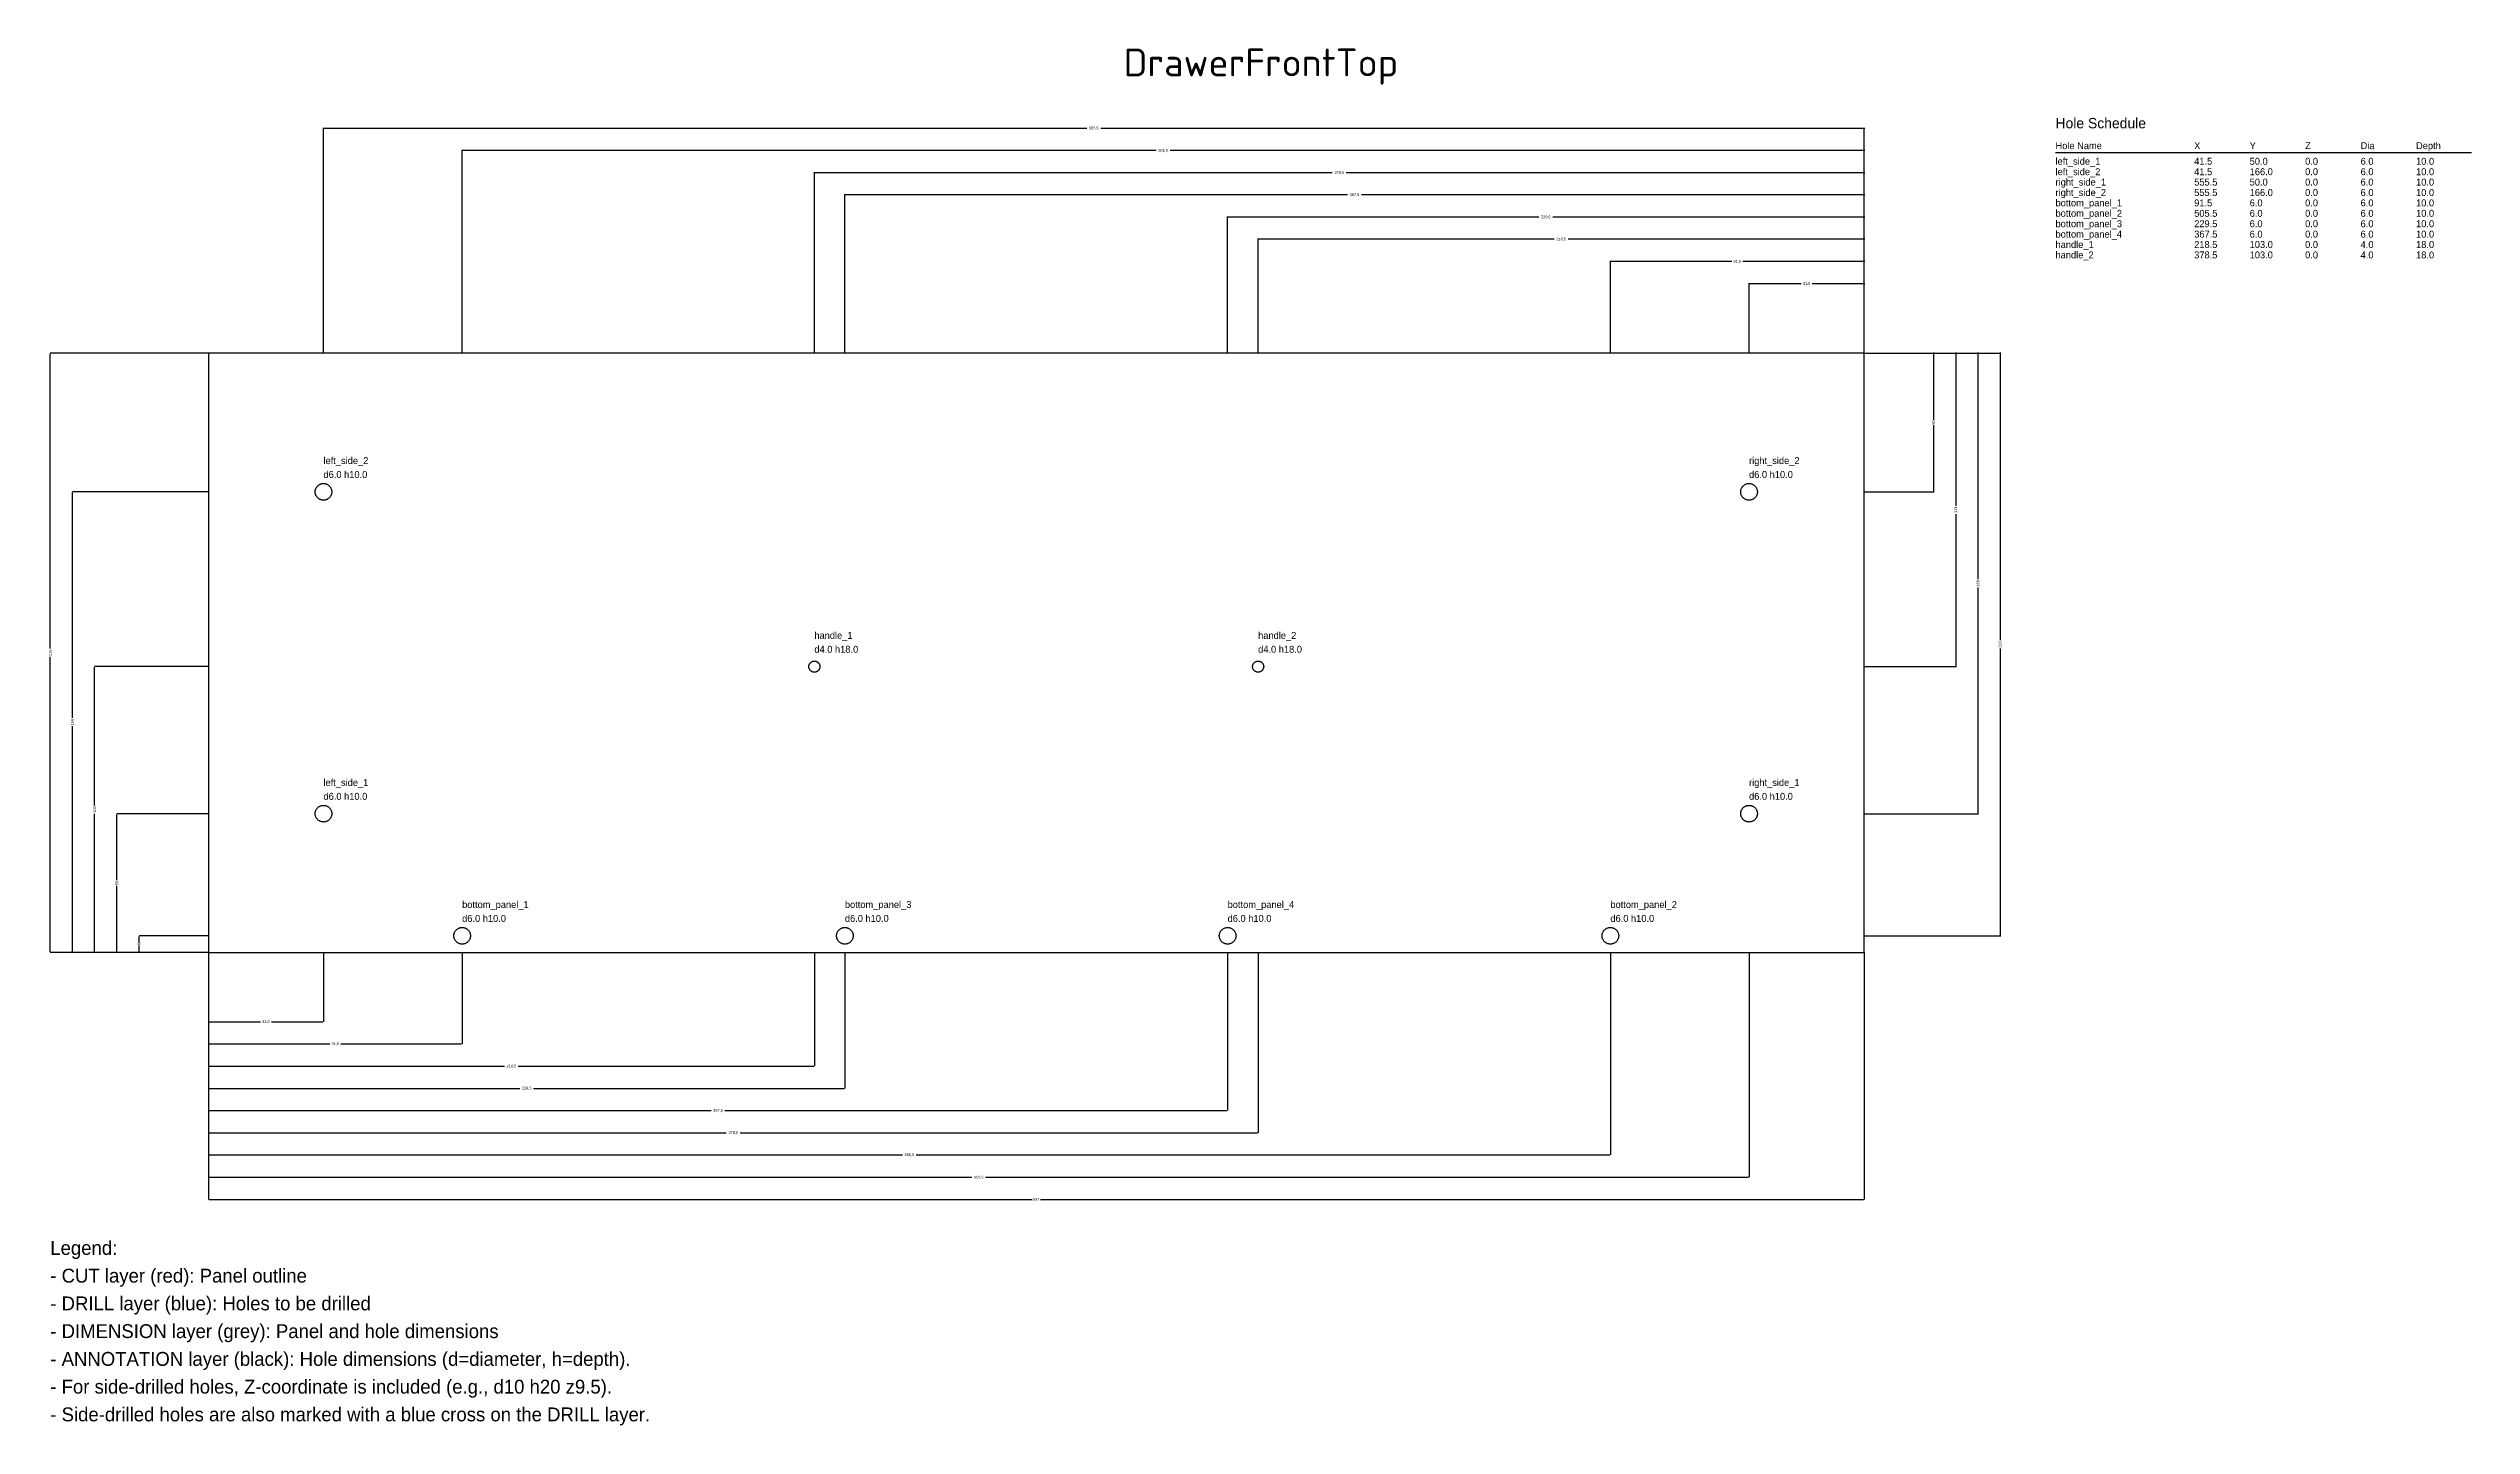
# Model space of a CAD drawing. Header units: millimetres. Extents: x -58 to 816, y -171 to 326.
import ezdxf
from ezdxf.enums import TextEntityAlignment as Align

# ---------------------------------------------------------------- set-up
doc = ezdxf.new("R2010")
doc.units = ezdxf.units.MM
for name, color, linetype in [('ANNOTATION', 7, 'Continuous'), ('CUT', 1, 'Continuous'), ('DIMENSION', 8, 'Continuous')]:
    doc.layers.add(name, color=color, linetype=linetype)
doc.styles.add('Title', font='ISOCPEUR.ttf')
doc.dimstyles.get("Standard").update_dxf_attribs({"dimtxt": 2.5, "dimasz": 2.5, "dimexe": 1.25, "dimexo": 0.625, "dimtad": 1, "dimtxsty": 'Standard', "dimcen": 2.5, "dimazin": 3, "dimtfac": 1, "dimtmove": 0, "dimatfit": 3})

msp = doc.modelspace()

# ---------------------------------------------------------------- texts
at = {"layer": 'ANNOTATION', "style": 'Title'}
msp.add_text('DrawerFrontTop', height=10, dxfattribs=at).set_placement((379.5, 320.75), align=Align.MIDDLE_CENTER)
at = {"layer": 'ANNOTATION'}
for s, height, p in [('Hole Schedule', 3.75, (666, 297)), ('Hole Name', 2.5, (666, 289.5)), ('X', 2.5, (716, 289.5)), ('Y', 2.5, (736, 289.5)), ('Z', 2.5, (756, 289.5)), ('Dia', 2.5, (776, 289.5)), ('Depth', 2.5, (796, 289.5)), ('left_side_1', 2.5, (666, 283.875)), ('left_side_2', 2.5, (666, 280.125)), ('41.5', 2.5, (716, 283.875)), ('41.5', 2.5, (716, 280.125)), ('50.0', 2.5, (736, 283.875)), ('166.0', 2.5, (736, 280.125)), ('0.0', 2.5, (756, 283.875)), ('0.0', 2.5, (756, 280.125)), ('6.0', 2.5, (776, 283.875)), ('6.0', 2.5, (776, 280.125)), ('10.0', 2.5, (796, 283.875)), ('10.0', 2.5, (796, 280.125)), ('bottom_panel_1', 2.5, (666, 268.875)), ('right_side_1', 2.5, (666, 276.375)), ('right_side_2', 2.5, (666, 272.625)), ('555.5', 2.5, (716, 276.375)), ('555.5', 2.5, (716, 272.625)), ('91.5', 2.5, (716, 268.875)), ('50.0', 2.5, (736, 276.375)), ('6.0', 2.5, (736, 268.875)), ('166.0', 2.5, (736, 272.625)), ('0.0', 2.5, (756, 276.375)), ('0.0', 2.5, (756, 272.625)), ('0.0', 2.5, (756, 268.875)), ('6.0', 2.5, (776, 276.375)), ('6.0', 2.5, (776, 272.625)), ('6.0', 2.5, (776, 268.875)), ('10.0', 2.5, (796, 276.375)), ('10.0', 2.5, (796, 272.625)), ('10.0', 2.5, (796, 268.875)), ('bottom_panel_2', 2.5, (666, 265.125)), ('bottom_panel_3', 2.5, (666, 261.375)), ('505.5', 2.5, (716, 265.125)), ('229.5', 2.5, (716, 261.375)), ('6.0', 2.5, (736, 265.125)), ('6.0', 2.5, (736, 261.375)), ('0.0', 2.5, (756, 265.125)), ('0.0', 2.5, (756, 261.375)), ('6.0', 2.5, (776, 265.125)), ('6.0', 2.5, (776, 261.375)), ('10.0', 2.5, (796, 265.125)), ('10.0', 2.5, (796, 261.375)), ('bottom_panel_4', 2.5, (666, 257.625)), ('handle_1', 2.5, (666, 253.875)), ('367.5', 2.5, (716, 257.625)), ('218.5', 2.5, (716, 253.875)), ('6.0', 2.5, (736, 257.625)), ('103.0', 2.5, (736, 253.875)), ('0.0', 2.5, (756, 257.625)), ('0.0', 2.5, (756, 253.875)), ('4.0', 2.5, (776, 253.875)), ('6.0', 2.5, (776, 257.625)), ('10.0', 2.5, (796, 257.625)), ('18.0', 2.5, (796, 253.875)), ('handle_2', 2.5, (666, 250.125)), ('378.5', 2.5, (716, 250.125)), ('103.0', 2.5, (736, 250.125)), ('0.0', 2.5, (756, 250.125)), ('4.0', 2.5, (776, 250.125)), ('18.0', 2.5, (796, 250.125)), ('left_side_2', 2.5, (41.5, 176)), ('right_side_2', 2.5, (555.5, 176)), ('d6.0 h10.0', 2.5, (41.5, 171)), ('d6.0 h10.0', 2.5, (555.5, 171)), ('handle_1', 2.5, (218.5, 113)), ('handle_2', 2.5, (378.5, 113)), ('d4.0 h18.0', 2.5, (218.5, 108)), ('d4.0 h18.0', 2.5, (378.5, 108)), ('left_side_1', 2.5, (41.5, 60)), ('right_side_1', 2.5, (555.5, 60)), ('d6.0 h10.0', 2.5, (41.5, 55)), ('d6.0 h10.0', 2.5, (555.5, 55)), ('bottom_panel_1', 2.5, (91.5, 16)), ('bottom_panel_3', 2.5, (229.5, 16)), ('bottom_panel_4', 2.5, (367.5, 16)), ('bottom_panel_2', 2.5, (505.5, 16)), ('d6.0 h10.0', 2.5, (91.5, 11)), ('d6.0 h10.0', 2.5, (229.5, 11)), ('d6.0 h10.0', 2.5, (367.5, 11)), ('d6.0 h10.0', 2.5, (505.5, 11)), ('Legend:', 5, (-57, -109)), ('- CUT layer (red): Panel outline', 5, (-57, -119)), ('- DRILL layer (blue): Holes to be drilled', 5, (-57, -129)), ('- DIMENSION layer (grey): Panel and hole dimensions', 5, (-57, -139)), ('- ANNOTATION layer (black): Hole dimensions (d=diameter, h=depth).', 5, (-57, -149)), ('- For side-drilled holes, Z-coordinate is included (e.g., d10 h20 z9.5).', 5, (-57, -159)), ('- Side-drilled holes are also marked with a blue cross on the DRILL layer.', 5, (-57, -169))]:
    msp.add_text(s, height=height, dxfattribs=at).set_placement(p)

# ---------------------------------------------------------------- blocks, each defined once
blk = doc.blocks.new('_CLOSEDFILLED')
at = {"color": 0, "linetype": 'ByBlock'}
blk.add_solid([(-1, 0.2), (0, 0), (-1, -0.2)], dxfattribs=at)
blk = doc.blocks.new('*D0')
for p, q in [((0, 0), (0, -25)), ((41.5, 0), (41.5, -25)), ((0.25, -25), (18.75, -25)), ((22.75, -25), (41.25, -25))]:
    blk.add_line(p, q)
at = {"layer": 'Defpoints'}
for p in [(0, 0), (41.5, 0), (0, -25)]:
    blk.add_point(p, dxfattribs=at)
at = {"layer": 'DIMENSION', "xscale": 0.25, "yscale": 0.25, "rotation": 180}
blk.add_blockref('_CLOSEDFILLED', (0, -25), dxfattribs=at)
at = {"layer": 'DIMENSION', "xscale": 0.25, "yscale": 0.25}
blk.add_blockref('_CLOSEDFILLED', (41.5, -25), dxfattribs=at)
at = {"layer": 'DIMENSION', "insert": (20.75, -25), "char_height": 1, "attachment_point": 5}
blk.add_mtext('41,5', dxfattribs=at)
blk = doc.blocks.new('*D2')
for p, q in [((0, 0), (0, -33)), ((91.5, 0), (91.5, -33)), ((0.25, -33), (43.75, -33)), ((47.75, -33), (91.25, -33))]:
    blk.add_line(p, q)
at = {"layer": 'Defpoints'}
for p in [(0, 0), (91.5, 0), (0, -33)]:
    blk.add_point(p, dxfattribs=at)
at = {"layer": 'DIMENSION', "xscale": 0.25, "yscale": 0.25, "rotation": 180}
blk.add_blockref('_CLOSEDFILLED', (0, -33), dxfattribs=at)
at = {"layer": 'DIMENSION', "xscale": 0.25, "yscale": 0.25}
blk.add_blockref('_CLOSEDFILLED', (91.5, -33), dxfattribs=at)
at = {"layer": 'DIMENSION', "insert": (45.75, -33), "char_height": 1, "attachment_point": 5}
blk.add_mtext('91,5', dxfattribs=at)
blk = doc.blocks.new('*D3')
for p, q in [((0, 0), (0, -41)), ((218.5, 0), (218.5, -41)), ((0.25, -41), (106.75, -41)), ((111.75, -41), (218.25, -41))]:
    blk.add_line(p, q)
at = {"layer": 'Defpoints'}
for p in [(0, 0), (218.5, 0), (0, -41)]:
    blk.add_point(p, dxfattribs=at)
at = {"layer": 'DIMENSION', "xscale": 0.25, "yscale": 0.25, "rotation": 180}
blk.add_blockref('_CLOSEDFILLED', (0, -41), dxfattribs=at)
at = {"layer": 'DIMENSION', "xscale": 0.25, "yscale": 0.25}
blk.add_blockref('_CLOSEDFILLED', (218.5, -41), dxfattribs=at)
at = {"layer": 'DIMENSION', "insert": (109.25, -41), "char_height": 1, "attachment_point": 5}
blk.add_mtext('218,5', dxfattribs=at)
blk = doc.blocks.new('*D4')
for p, q in [((0, 0), (0, -49)), ((229.5, 0), (229.5, -49)), ((0.25, -49), (112.25, -49)), ((117.25, -49), (229.25, -49))]:
    blk.add_line(p, q)
at = {"layer": 'Defpoints'}
for p in [(0, 0), (229.5, 0), (0, -49)]:
    blk.add_point(p, dxfattribs=at)
at = {"layer": 'DIMENSION', "xscale": 0.25, "yscale": 0.25, "rotation": 180}
blk.add_blockref('_CLOSEDFILLED', (0, -49), dxfattribs=at)
at = {"layer": 'DIMENSION', "xscale": 0.25, "yscale": 0.25}
blk.add_blockref('_CLOSEDFILLED', (229.5, -49), dxfattribs=at)
at = {"layer": 'DIMENSION', "insert": (114.75, -49), "char_height": 1, "attachment_point": 5}
blk.add_mtext('229,5', dxfattribs=at)
blk = doc.blocks.new('*D5')
for p, q in [((0, 0), (0, -57)), ((367.5, 0), (367.5, -57)), ((0.25, -57), (181.25, -57)), ((186.25, -57), (367.25, -57))]:
    blk.add_line(p, q)
at = {"layer": 'Defpoints'}
for p in [(0, 0), (367.5, 0), (0, -57)]:
    blk.add_point(p, dxfattribs=at)
at = {"layer": 'DIMENSION', "xscale": 0.25, "yscale": 0.25, "rotation": 180}
blk.add_blockref('_CLOSEDFILLED', (0, -57), dxfattribs=at)
at = {"layer": 'DIMENSION', "xscale": 0.25, "yscale": 0.25}
blk.add_blockref('_CLOSEDFILLED', (367.5, -57), dxfattribs=at)
at = {"layer": 'DIMENSION', "insert": (183.75, -57), "char_height": 1, "attachment_point": 5}
blk.add_mtext('367,5', dxfattribs=at)
blk = doc.blocks.new('*D6')
for p, q in [((0, 0), (0, -65)), ((378.5, 0), (378.5, -65)), ((0.25, -65), (186.75, -65)), ((191.75, -65), (378.25, -65))]:
    blk.add_line(p, q)
at = {"layer": 'Defpoints'}
for p in [(0, 0), (378.5, 0), (0, -65)]:
    blk.add_point(p, dxfattribs=at)
at = {"layer": 'DIMENSION', "xscale": 0.25, "yscale": 0.25, "rotation": 180}
blk.add_blockref('_CLOSEDFILLED', (0, -65), dxfattribs=at)
at = {"layer": 'DIMENSION', "xscale": 0.25, "yscale": 0.25}
blk.add_blockref('_CLOSEDFILLED', (378.5, -65), dxfattribs=at)
at = {"layer": 'DIMENSION', "insert": (189.25, -65), "char_height": 1, "attachment_point": 5}
blk.add_mtext('378,5', dxfattribs=at)
blk = doc.blocks.new('*D7')
for p, q in [((0, 0), (0, -73)), ((505.5, 0), (505.5, -73)), ((0.25, -73), (250.25, -73)), ((255.25, -73), (505.25, -73))]:
    blk.add_line(p, q)
at = {"layer": 'Defpoints'}
for p in [(0, 0), (505.5, 0), (0, -73)]:
    blk.add_point(p, dxfattribs=at)
at = {"layer": 'DIMENSION', "xscale": 0.25, "yscale": 0.25, "rotation": 180}
blk.add_blockref('_CLOSEDFILLED', (0, -73), dxfattribs=at)
at = {"layer": 'DIMENSION', "xscale": 0.25, "yscale": 0.25}
blk.add_blockref('_CLOSEDFILLED', (505.5, -73), dxfattribs=at)
at = {"layer": 'DIMENSION', "insert": (252.75, -73), "char_height": 1, "attachment_point": 5}
blk.add_mtext('505,5', dxfattribs=at)
blk = doc.blocks.new('*D8')
for p, q in [((0, 0), (0, -81)), ((555.5, 0), (555.5, -81)), ((0.25, -81), (275.25, -81)), ((280.25, -81), (555.25, -81))]:
    blk.add_line(p, q)
at = {"layer": 'Defpoints'}
for p in [(0, 0), (555.5, 0), (0, -81)]:
    blk.add_point(p, dxfattribs=at)
at = {"layer": 'DIMENSION', "xscale": 0.25, "yscale": 0.25, "rotation": 180}
blk.add_blockref('_CLOSEDFILLED', (0, -81), dxfattribs=at)
at = {"layer": 'DIMENSION', "xscale": 0.25, "yscale": 0.25}
blk.add_blockref('_CLOSEDFILLED', (555.5, -81), dxfattribs=at)
at = {"layer": 'DIMENSION', "insert": (277.75, -81), "char_height": 1, "attachment_point": 5}
blk.add_mtext('555,5', dxfattribs=at)
blk = doc.blocks.new('*D9')
for p, q in [((0, 0), (0, -89)), ((597, 0), (597, -89)), ((0.25, -89), (297, -89)), ((300, -89), (596.75, -89))]:
    blk.add_line(p, q)
at = {"layer": 'Defpoints'}
for p in [(0, 0), (597, 0), (0, -89)]:
    blk.add_point(p, dxfattribs=at)
at = {"layer": 'DIMENSION', "xscale": 0.25, "yscale": 0.25, "rotation": 180}
blk.add_blockref('_CLOSEDFILLED', (0, -89), dxfattribs=at)
at = {"layer": 'DIMENSION', "xscale": 0.25, "yscale": 0.25}
blk.add_blockref('_CLOSEDFILLED', (597, -89), dxfattribs=at)
at = {"layer": 'DIMENSION', "insert": (298.5, -89), "char_height": 1, "attachment_point": 5}
blk.add_mtext('597', dxfattribs=at)
blk = doc.blocks.new('*D10')
for p, q in [((574.25, 241), (555.25, 241)), ((555.5, 216), (555.5, 241)), ((597.25, 241), (578.25, 241)), ((597, 216), (597, 241))]:
    blk.add_line(p, q)
at = {"layer": 'Defpoints'}
for p in [(597, 241), (555.5, 216), (597, 216)]:
    blk.add_point(p, dxfattribs=at)
at = {"layer": 'DIMENSION', "xscale": 0.25, "yscale": 0.25}
blk.add_blockref('_CLOSEDFILLED', (555.5, 241), dxfattribs=at)
at = {"layer": 'DIMENSION', "xscale": 0.25, "yscale": 0.25, "rotation": 180}
blk.add_blockref('_CLOSEDFILLED', (597, 241), dxfattribs=at)
at = {"layer": 'DIMENSION', "insert": (576.25, 241), "char_height": 1, "attachment_point": 5}
blk.add_mtext('41,5', dxfattribs=at)
blk = doc.blocks.new('*D11')
for p, q in [((549.25, 249), (505.25, 249)), ((505.5, 216), (505.5, 249)), ((597.25, 249), (553.25, 249)), ((597, 216), (597, 249))]:
    blk.add_line(p, q)
at = {"layer": 'Defpoints'}
for p in [(597, 249), (505.5, 216), (597, 216)]:
    blk.add_point(p, dxfattribs=at)
at = {"layer": 'DIMENSION', "xscale": 0.25, "yscale": 0.25}
blk.add_blockref('_CLOSEDFILLED', (505.5, 249), dxfattribs=at)
at = {"layer": 'DIMENSION', "xscale": 0.25, "yscale": 0.25, "rotation": 180}
blk.add_blockref('_CLOSEDFILLED', (597, 249), dxfattribs=at)
at = {"layer": 'DIMENSION', "insert": (551.25, 249), "char_height": 1, "attachment_point": 5}
blk.add_mtext('91,5', dxfattribs=at)
blk = doc.blocks.new('*D12')
for p, q in [((485.25, 257), (378.25, 257)), ((378.5, 216), (378.5, 257)), ((597.25, 257), (490.25, 257)), ((597, 216), (597, 257))]:
    blk.add_line(p, q)
at = {"layer": 'Defpoints'}
for p in [(597, 257), (378.5, 216), (597, 216)]:
    blk.add_point(p, dxfattribs=at)
at = {"layer": 'DIMENSION', "xscale": 0.25, "yscale": 0.25}
blk.add_blockref('_CLOSEDFILLED', (378.5, 257), dxfattribs=at)
at = {"layer": 'DIMENSION', "xscale": 0.25, "yscale": 0.25, "rotation": 180}
blk.add_blockref('_CLOSEDFILLED', (597, 257), dxfattribs=at)
at = {"layer": 'DIMENSION', "insert": (487.75, 257), "char_height": 1, "attachment_point": 5}
blk.add_mtext('218,5', dxfattribs=at)
blk = doc.blocks.new('*D13')
for p, q in [((479.75, 265), (367.25, 265)), ((367.5, 216), (367.5, 265)), ((597.25, 265), (484.75, 265)), ((597, 216), (597, 265))]:
    blk.add_line(p, q)
at = {"layer": 'Defpoints'}
for p in [(597, 265), (367.5, 216), (597, 216)]:
    blk.add_point(p, dxfattribs=at)
at = {"layer": 'DIMENSION', "xscale": 0.25, "yscale": 0.25}
blk.add_blockref('_CLOSEDFILLED', (367.5, 265), dxfattribs=at)
at = {"layer": 'DIMENSION', "xscale": 0.25, "yscale": 0.25, "rotation": 180}
blk.add_blockref('_CLOSEDFILLED', (597, 265), dxfattribs=at)
at = {"layer": 'DIMENSION', "insert": (482.25, 265), "char_height": 1, "attachment_point": 5}
blk.add_mtext('229,5', dxfattribs=at)
blk = doc.blocks.new('*D14')
for p, q in [((410.75, 273), (229.25, 273)), ((229.5, 216), (229.5, 273)), ((597.25, 273), (415.75, 273)), ((597, 216), (597, 273))]:
    blk.add_line(p, q)
at = {"layer": 'Defpoints'}
for p in [(597, 273), (229.5, 216), (597, 216)]:
    blk.add_point(p, dxfattribs=at)
at = {"layer": 'DIMENSION', "xscale": 0.25, "yscale": 0.25}
blk.add_blockref('_CLOSEDFILLED', (229.5, 273), dxfattribs=at)
at = {"layer": 'DIMENSION', "xscale": 0.25, "yscale": 0.25, "rotation": 180}
blk.add_blockref('_CLOSEDFILLED', (597, 273), dxfattribs=at)
at = {"layer": 'DIMENSION', "insert": (413.25, 273), "char_height": 1, "attachment_point": 5}
blk.add_mtext('367,5', dxfattribs=at)
blk = doc.blocks.new('*D15')
for p, q in [((405.25, 281), (218.25, 281)), ((218.5, 216), (218.5, 281)), ((597.25, 281), (410.25, 281)), ((597, 216), (597, 281))]:
    blk.add_line(p, q)
at = {"layer": 'Defpoints'}
for p in [(597, 281), (218.5, 216), (597, 216)]:
    blk.add_point(p, dxfattribs=at)
at = {"layer": 'DIMENSION', "xscale": 0.25, "yscale": 0.25}
blk.add_blockref('_CLOSEDFILLED', (218.5, 281), dxfattribs=at)
at = {"layer": 'DIMENSION', "xscale": 0.25, "yscale": 0.25, "rotation": 180}
blk.add_blockref('_CLOSEDFILLED', (597, 281), dxfattribs=at)
at = {"layer": 'DIMENSION', "insert": (407.75, 281), "char_height": 1, "attachment_point": 5}
blk.add_mtext('378,5', dxfattribs=at)
blk = doc.blocks.new('*D16')
for p, q in [((341.75, 289), (91.25, 289)), ((91.5, 216), (91.5, 289)), ((597.25, 289), (346.75, 289)), ((597, 216), (597, 289))]:
    blk.add_line(p, q)
at = {"layer": 'Defpoints'}
for p in [(597, 289), (91.5, 216), (597, 216)]:
    blk.add_point(p, dxfattribs=at)
at = {"layer": 'DIMENSION', "xscale": 0.25, "yscale": 0.25}
blk.add_blockref('_CLOSEDFILLED', (91.5, 289), dxfattribs=at)
at = {"layer": 'DIMENSION', "xscale": 0.25, "yscale": 0.25, "rotation": 180}
blk.add_blockref('_CLOSEDFILLED', (597, 289), dxfattribs=at)
at = {"layer": 'DIMENSION', "insert": (344.25, 289), "char_height": 1, "attachment_point": 5}
blk.add_mtext('505,5', dxfattribs=at)
blk = doc.blocks.new('*D17')
for p, q in [((316.75, 297), (41.25, 297)), ((41.5, 216), (41.5, 297)), ((597.25, 297), (321.75, 297)), ((597, 216), (597, 297))]:
    blk.add_line(p, q)
at = {"layer": 'Defpoints'}
for p in [(597, 297), (41.5, 216), (597, 216)]:
    blk.add_point(p, dxfattribs=at)
at = {"layer": 'DIMENSION', "xscale": 0.25, "yscale": 0.25}
blk.add_blockref('_CLOSEDFILLED', (41.5, 297), dxfattribs=at)
at = {"layer": 'DIMENSION', "xscale": 0.25, "yscale": 0.25, "rotation": 180}
blk.add_blockref('_CLOSEDFILLED', (597, 297), dxfattribs=at)
at = {"layer": 'DIMENSION', "insert": (319.25, 297), "char_height": 1, "attachment_point": 5}
blk.add_mtext('555,5', dxfattribs=at)
blk = doc.blocks.new('*D18')
for p, q in [((0, 6), (-25, 6)), ((-25, 3.5), (-25, 5.75)), ((-25, 0.25), (-25, 2.5)), ((0, 0), (-25, 0))]:
    blk.add_line(p, q)
at = {"layer": 'Defpoints'}
for p in [(-25, 0), (0, 6), (0, 0)]:
    blk.add_point(p, dxfattribs=at)
at = {"layer": 'DIMENSION', "xscale": 0.25, "yscale": 0.25}
for p, rotation in [((-25, 6), 90), ((-25, 0), 270)]:
    blk.add_blockref('_CLOSEDFILLED', p, dxfattribs=dict(at, rotation=rotation))
at = {"layer": 'DIMENSION', "insert": (-25, 3), "char_height": 1, "attachment_point": 5, "rotation": 90}
blk.add_mtext('6', dxfattribs=at)
blk = doc.blocks.new('*D19')
for p, q in [((0, 50), (-33, 50)), ((-33, 26), (-33, 49.75)), ((-33, 0.25), (-33, 24)), ((0, 0), (-33, 0))]:
    blk.add_line(p, q)
at = {"layer": 'Defpoints'}
for p in [(0, 50), (-33, 0), (0, 0)]:
    blk.add_point(p, dxfattribs=at)
at = {"layer": 'DIMENSION', "xscale": 0.25, "yscale": 0.25}
for p, rotation in [((-33, 50), 90), ((-33, 0), 270)]:
    blk.add_blockref('_CLOSEDFILLED', p, dxfattribs=dict(at, rotation=rotation))
at = {"layer": 'DIMENSION', "insert": (-33, 25), "char_height": 1, "attachment_point": 5, "rotation": 90}
blk.add_mtext('50', dxfattribs=at)
blk = doc.blocks.new('*D20')
for p, q in [((0, 103), (-41, 103)), ((-41, 53), (-41, 102.75)), ((-41, 0.25), (-41, 50)), ((0, 0), (-41, 0))]:
    blk.add_line(p, q)
at = {"layer": 'Defpoints'}
for p in [(0, 103), (-41, 0), (0, 0)]:
    blk.add_point(p, dxfattribs=at)
at = {"layer": 'DIMENSION', "xscale": 0.25, "yscale": 0.25}
for p, rotation in [((-41, 103), 90), ((-41, 0), 270)]:
    blk.add_blockref('_CLOSEDFILLED', p, dxfattribs=dict(at, rotation=rotation))
at = {"layer": 'DIMENSION', "insert": (-41, 51.5), "char_height": 1, "attachment_point": 5, "rotation": 90}
blk.add_mtext('103', dxfattribs=at)
blk = doc.blocks.new('*D21')
for p, q in [((0, 166), (-49, 166)), ((-49, 84.5), (-49, 165.75)), ((-49, 0.25), (-49, 81.5)), ((0, 0), (-49, 0))]:
    blk.add_line(p, q)
at = {"layer": 'Defpoints'}
for p in [(0, 166), (-49, 0), (0, 0)]:
    blk.add_point(p, dxfattribs=at)
at = {"layer": 'DIMENSION', "xscale": 0.25, "yscale": 0.25}
for p, rotation in [((-49, 166), 90), ((-49, 0), 270)]:
    blk.add_blockref('_CLOSEDFILLED', p, dxfattribs=dict(at, rotation=rotation))
at = {"layer": 'DIMENSION', "insert": (-49, 83), "char_height": 1, "attachment_point": 5, "rotation": 90}
blk.add_mtext('166', dxfattribs=at)
blk = doc.blocks.new('*D22')
for p, q in [((0, 216), (-57, 216)), ((-57, 109.5), (-57, 215.75)), ((-57, 0.25), (-57, 106.5)), ((0, 0), (-57, 0))]:
    blk.add_line(p, q)
at = {"layer": 'Defpoints'}
for p in [(0, 216), (-57, 0), (0, 0)]:
    blk.add_point(p, dxfattribs=at)
at = {"layer": 'DIMENSION', "xscale": 0.25, "yscale": 0.25}
for p, rotation in [((-57, 216), 90), ((-57, 0), 270)]:
    blk.add_blockref('_CLOSEDFILLED', p, dxfattribs=dict(at, rotation=rotation))
at = {"layer": 'DIMENSION', "insert": (-57, 108), "char_height": 1, "attachment_point": 5, "rotation": 90}
blk.add_mtext('216', dxfattribs=at)
blk = doc.blocks.new('*D23')
for p, q in [((597, 216), (622, 216)), ((622, 216.25), (622, 192)), ((622, 190), (622, 165.75)), ((597, 166), (622, 166))]:
    blk.add_line(p, q)
at = {"layer": 'Defpoints'}
for p in [(597, 216), (622, 216), (597, 166)]:
    blk.add_point(p, dxfattribs=at)
at = {"layer": 'DIMENSION', "xscale": 0.25, "yscale": 0.25}
for p, rotation in [((622, 216), 270), ((622, 166), 90)]:
    blk.add_blockref('_CLOSEDFILLED', p, dxfattribs=dict(at, rotation=rotation))
at = {"layer": 'DIMENSION', "insert": (622, 191), "char_height": 1, "attachment_point": 5, "rotation": 90}
blk.add_mtext('50', dxfattribs=at)
blk = doc.blocks.new('*D24')
for p, q in [((597, 216), (630, 216)), ((630, 216.25), (630, 161)), ((630, 158), (630, 102.75)), ((597, 103), (630, 103))]:
    blk.add_line(p, q)
at = {"layer": 'Defpoints'}
for p in [(597, 216), (630, 216), (597, 103)]:
    blk.add_point(p, dxfattribs=at)
at = {"layer": 'DIMENSION', "xscale": 0.25, "yscale": 0.25}
for p, rotation in [((630, 216), 270), ((630, 103), 90)]:
    blk.add_blockref('_CLOSEDFILLED', p, dxfattribs=dict(at, rotation=rotation))
at = {"layer": 'DIMENSION', "insert": (630, 159.5), "char_height": 1, "attachment_point": 5, "rotation": 90}
blk.add_mtext('113', dxfattribs=at)
blk = doc.blocks.new('*D25')
for p, q in [((597, 216), (638, 216)), ((638, 216.25), (638, 134.5)), ((638, 131.5), (638, 49.75)), ((597, 50), (638, 50))]:
    blk.add_line(p, q)
at = {"layer": 'Defpoints'}
for p in [(597, 216), (638, 216), (597, 50)]:
    blk.add_point(p, dxfattribs=at)
at = {"layer": 'DIMENSION', "xscale": 0.25, "yscale": 0.25}
for p, rotation in [((638, 216), 270), ((638, 50), 90)]:
    blk.add_blockref('_CLOSEDFILLED', p, dxfattribs=dict(at, rotation=rotation))
at = {"layer": 'DIMENSION', "insert": (638, 133), "char_height": 1, "attachment_point": 5, "rotation": 90}
blk.add_mtext('166', dxfattribs=at)
blk = doc.blocks.new('*D26')
for p, q in [((597, 216), (646, 216)), ((646, 216.25), (646, 112.5)), ((646, 109.5), (646, 5.75)), ((597, 6), (646, 6))]:
    blk.add_line(p, q)
at = {"layer": 'Defpoints'}
for p in [(597, 216), (646, 216), (597, 6)]:
    blk.add_point(p, dxfattribs=at)
at = {"layer": 'DIMENSION', "xscale": 0.25, "yscale": 0.25}
for p, rotation in [((646, 216), 270), ((646, 6), 90)]:
    blk.add_blockref('_CLOSEDFILLED', p, dxfattribs=dict(at, rotation=rotation))
at = {"layer": 'DIMENSION', "insert": (646, 111), "char_height": 1, "attachment_point": 5, "rotation": 90}
blk.add_mtext('210', dxfattribs=at)

# ---------------------------------------------------------------- dimensions: what is measured, and where the dimension line sits
at = {"layer": 'DIMENSION'}
for base, p1, p2, picture, middle in [((597, 297), (597, 216), (41.5, 216), '*D17', (319.25, 297)), ((597, 289), (597, 216), (91.5, 216), '*D16', (344.25, 289)), ((597, 281), (597, 216), (218.5, 216), '*D15', (407.75, 281)), ((597, 273), (597, 216), (229.5, 216), '*D14', (413.25, 273)), ((597, 265), (597, 216), (367.5, 216), '*D13', (482.25, 265)), ((597, 257), (597, 216), (378.5, 216), '*D12', (487.75, 257)), ((597, 249), (597, 216), (505.5, 216), '*D11', (551.25, 249)), ((597, 241), (597, 216), (555.5, 216), '*D10', (576.25, 241)), ((0, -25), (0, 0), (41.5, 0), '*D0', (20.75, -25)), ((0, -33), (0, 0), (91.5, 0), '*D2', (45.75, -33)), ((0, -41), (0, 0), (218.5, 0), '*D3', (109.25, -41)), ((0, -49), (0, 0), (229.5, 0), '*D4', (114.75, -49)), ((0, -57), (0, 0), (367.5, 0), '*D5', (183.75, -57)), ((0, -65), (0, 0), (378.5, 0), '*D6', (189.25, -65)), ((0, -73), (0, 0), (505.5, 0), '*D7', (252.75, -73)), ((0, -81), (0, 0), (555.5, 0), '*D8', (277.75, -81)), ((0, -89), (0, 0), (597, 0), '*D9', (298.5, -89))]:
    dim = msp.add_linear_dim(base=base, p1=p1, p2=p2, dimstyle='Standard', dxfattribs=at)
    dim.commit()
    dim.dimension.update_dxf_attribs({"geometry": picture, "text_midpoint": middle})
for base, p1, p2, picture, middle in [((-57, 0), (0, 0), (0, 216), '*D22', (-57, 108)), ((622, 216), (597, 216), (597, 166), '*D23', (622, 191)), ((630, 216), (597, 216), (597, 103), '*D24', (630, 159.5)), ((638, 216), (597, 216), (597, 50), '*D25', (638, 133)), ((646, 216), (597, 216), (597, 6), '*D26', (646, 111)), ((-49, 0), (0, 0), (0, 166), '*D21', (-49, 83)), ((-41, 0), (0, 0), (0, 103), '*D20', (-41, 51.5)), ((-33, 0), (0, 0), (0, 50), '*D19', (-33, 25)), ((-25, 0), (0, 0), (0, 6), '*D18', (-25, 3))]:
    dim = msp.add_linear_dim(base=base, p1=p1, p2=p2, angle=90, dimstyle='Standard', dxfattribs=at)
    dim.commit()
    dim.dimension.update_dxf_attribs({"geometry": picture, "text_midpoint": middle})

# ---------------------------------------------------------------- linework, layer by layer
at = {"layer": 'ANNOTATION'}
msp.add_line((666, 288.25), (816, 288.25), dxfattribs=at)
at = {"layer": 'CUT'}
for p, q in [((597, 216), (0, 216)), ((0, 216), (0, 0)), ((597, 0), (597, 216)), ((38.5, 166), (38.5059, 166.188)), ((38.5059, 165.812), (38.5, 166)), ((38.5059, 166.188), (38.5237, 166.376)), ((38.5237, 166.376), (38.5531, 166.562)), ((38.5531, 166.562), (38.5942, 166.746)), ((38.5942, 166.746), (38.6468, 166.927)), ((38.6468, 166.927), (38.7107, 167.104)), ((38.7107, 167.104), (38.7855, 167.277)), ((38.7855, 167.277), (38.8711, 167.445)), ((38.8711, 167.445), (38.967, 167.607)), ((38.967, 167.607), (39.0729, 167.763)), ((39.0729, 167.763), (39.1885, 167.912)), ((39.1885, 167.912), (39.3131, 168.054)), ((39.3131, 168.054), (39.4464, 168.187)), ((39.4464, 168.187), (39.5877, 168.312)), ((39.5877, 168.312), (39.7366, 168.427)), ((39.7366, 168.427), (39.8925, 168.533)), ((39.8925, 168.533), (40.0547, 168.629)), ((40.0547, 168.629), (40.2227, 168.714)), ((40.2227, 168.714), (40.3956, 168.789)), ((40.3956, 168.789), (40.5729, 168.853)), ((40.5729, 168.853), (40.7539, 168.906)), ((40.7539, 168.906), (40.9379, 168.947)), ((40.9379, 168.947), (41.124, 168.976)), ((41.124, 168.976), (41.3116, 168.994)), ((41.3116, 168.994), (41.5, 169)), ((41.5, 169), (41.6884, 168.994)), ((41.6884, 168.994), (41.876, 168.976)), ((41.876, 168.976), (42.0621, 168.947)), ((42.0621, 168.947), (42.2461, 168.906)), ((42.2461, 168.906), (42.4271, 168.853)), ((42.4271, 168.853), (42.6044, 168.789)), ((42.6044, 168.789), (42.7773, 168.714)), ((42.7773, 168.714), (42.9453, 168.629)), ((42.9453, 168.629), (43.1075, 168.533)), ((43.1075, 168.533), (43.2634, 168.427)), ((43.2634, 168.427), (43.4123, 168.312)), ((43.4123, 168.312), (43.5536, 168.187)), ((43.5536, 168.187), (43.6869, 168.054)), ((43.6869, 168.054), (43.8115, 167.912)), ((43.8115, 167.912), (43.9271, 167.763)), ((43.9271, 167.763), (44.033, 167.607)), ((44.033, 167.607), (44.1289, 167.445)), ((44.1289, 167.445), (44.2145, 167.277)), ((44.2145, 167.277), (44.2893, 167.104)), ((44.2893, 167.104), (44.3532, 166.927)), ((44.3532, 166.927), (44.4057, 166.746)), ((44.4057, 166.746), (44.4469, 166.562)), ((44.4469, 166.562), (44.4763, 166.376)), ((44.4763, 166.376), (44.4941, 166.188)), ((44.4941, 166.188), (44.5, 166)), ((44.5, 166), (44.4941, 165.812)), ((552.5, 166), (552.506, 166.188)), ((552.506, 165.812), (552.5, 166)), ((552.506, 166.188), (552.524, 166.376)), ((552.524, 166.376), (552.553, 166.562)), ((552.553, 166.562), (552.594, 166.746)), ((552.594, 166.746), (552.647, 166.927)), ((552.647, 166.927), (552.711, 167.104)), ((552.711, 167.104), (552.786, 167.277)), ((552.786, 167.277), (552.871, 167.445)), ((552.871, 167.445), (552.967, 167.607)), ((552.967, 167.607), (553.073, 167.763)), ((553.073, 167.763), (553.188, 167.912)), ((553.188, 167.912), (553.313, 168.054)), ((553.313, 168.054), (553.446, 168.187)), ((553.446, 168.187), (553.588, 168.312)), ((553.588, 168.312), (553.737, 168.427)), ((553.737, 168.427), (553.893, 168.533)), ((553.893, 168.533), (554.055, 168.629)), ((554.055, 168.629), (554.223, 168.714)), ((554.223, 168.714), (554.396, 168.789)), ((554.396, 168.789), (554.573, 168.853)), ((554.573, 168.853), (554.754, 168.906)), ((554.754, 168.906), (554.938, 168.947)), ((554.938, 168.947), (555.124, 168.976)), ((555.124, 168.976), (555.312, 168.994)), ((555.312, 168.994), (555.5, 169)), ((555.5, 169), (555.688, 168.994)), ((555.688, 168.994), (555.876, 168.976)), ((555.876, 168.976), (556.062, 168.947)), ((556.062, 168.947), (556.246, 168.906)), ((556.246, 168.906), (556.427, 168.853)), ((556.427, 168.853), (556.604, 168.789)), ((556.604, 168.789), (556.777, 168.714)), ((556.777, 168.714), (556.945, 168.629)), ((556.945, 168.629), (557.107, 168.533)), ((557.107, 168.533), (557.263, 168.427)), ((557.263, 168.427), (557.412, 168.312)), ((557.412, 168.312), (557.554, 168.187)), ((557.554, 168.187), (557.687, 168.054)), ((557.687, 168.054), (557.812, 167.912)), ((557.812, 167.912), (557.927, 167.763)), ((557.927, 167.763), (558.033, 167.607)), ((558.033, 167.607), (558.129, 167.445)), ((558.129, 167.445), (558.214, 167.277)), ((558.214, 167.277), (558.289, 167.104)), ((558.289, 167.104), (558.353, 166.927)), ((558.353, 166.927), (558.406, 166.746)), ((558.406, 166.746), (558.447, 166.562)), ((558.447, 166.562), (558.476, 166.376)), ((558.476, 166.376), (558.494, 166.188)), ((558.494, 166.188), (558.5, 166)), ((558.5, 166), (558.494, 165.812)), ((38.5237, 165.624), (38.5059, 165.812)), ((38.5531, 165.438), (38.5237, 165.624)), ((38.5942, 165.254), (38.5531, 165.438)), ((38.6468, 165.073), (38.5942, 165.254)), ((38.7107, 164.896), (38.6468, 165.073)), ((38.7855, 164.723), (38.7107, 164.896)), ((38.8711, 164.555), (38.7855, 164.723)), ((38.967, 164.393), (38.8711, 164.555)), ((39.0729, 164.237), (38.967, 164.393)), ((39.1885, 164.088), (39.0729, 164.237)), ((39.3131, 163.946), (39.1885, 164.088)), ((39.4464, 163.813), (39.3131, 163.946)), ((39.5877, 163.688), (39.4464, 163.813)), ((39.7366, 163.573), (39.5877, 163.688)), ((39.8925, 163.467), (39.7366, 163.573)), ((40.0547, 163.371), (39.8925, 163.467)), ((40.2227, 163.286), (40.0547, 163.371)), ((40.3956, 163.211), (40.2227, 163.286)), ((40.5729, 163.147), (40.3956, 163.211)), ((40.7539, 163.094), (40.5729, 163.147)), ((40.9379, 163.053), (40.7539, 163.094)), ((41.124, 163.024), (40.9379, 163.053)), ((41.3116, 163.006), (41.124, 163.024)), ((41.5, 163), (41.3116, 163.006)), ((41.6884, 163.006), (41.5, 163)), ((41.876, 163.024), (41.6884, 163.006)), ((42.0621, 163.053), (41.876, 163.024)), ((42.2461, 163.094), (42.0621, 163.053)), ((42.4271, 163.147), (42.2461, 163.094)), ((42.6044, 163.211), (42.4271, 163.147)), ((42.7773, 163.286), (42.6044, 163.211)), ((42.9453, 163.371), (42.7773, 163.286)), ((43.1075, 163.467), (42.9453, 163.371)), ((43.2634, 163.573), (43.1075, 163.467)), ((43.4123, 163.688), (43.2634, 163.573)), ((43.5536, 163.813), (43.4123, 163.688)), ((43.6869, 163.946), (43.5536, 163.813)), ((43.8115, 164.088), (43.6869, 163.946)), ((43.9271, 164.237), (43.8115, 164.088)), ((44.033, 164.393), (43.9271, 164.237)), ((44.1289, 164.555), (44.033, 164.393)), ((44.2145, 164.723), (44.1289, 164.555)), ((44.2893, 164.896), (44.2145, 164.723)), ((44.3532, 165.073), (44.2893, 164.896)), ((44.4057, 165.254), (44.3532, 165.073)), ((44.4469, 165.438), (44.4057, 165.254)), ((44.4763, 165.624), (44.4469, 165.438)), ((44.4941, 165.812), (44.4763, 165.624)), ((552.524, 165.624), (552.506, 165.812)), ((552.553, 165.438), (552.524, 165.624)), ((552.594, 165.254), (552.553, 165.438)), ((552.647, 165.073), (552.594, 165.254)), ((552.711, 164.896), (552.647, 165.073)), ((552.786, 164.723), (552.711, 164.896)), ((552.871, 164.555), (552.786, 164.723)), ((552.967, 164.393), (552.871, 164.555)), ((553.073, 164.237), (552.967, 164.393)), ((553.188, 164.088), (553.073, 164.237)), ((553.313, 163.946), (553.188, 164.088)), ((553.446, 163.813), (553.313, 163.946)), ((553.588, 163.688), (553.446, 163.813)), ((553.737, 163.573), (553.588, 163.688)), ((553.893, 163.467), (553.737, 163.573)), ((554.055, 163.371), (553.893, 163.467)), ((554.223, 163.286), (554.055, 163.371)), ((554.396, 163.211), (554.223, 163.286)), ((554.573, 163.147), (554.396, 163.211)), ((554.754, 163.094), (554.573, 163.147)), ((554.938, 163.053), (554.754, 163.094)), ((555.124, 163.024), (554.938, 163.053)), ((555.312, 163.006), (555.124, 163.024)), ((555.5, 163), (555.312, 163.006)), ((555.688, 163.006), (555.5, 163)), ((555.876, 163.024), (555.688, 163.006)), ((556.062, 163.053), (555.876, 163.024)), ((556.246, 163.094), (556.062, 163.053)), ((556.427, 163.147), (556.246, 163.094)), ((556.604, 163.211), (556.427, 163.147)), ((556.777, 163.286), (556.604, 163.211)), ((556.945, 163.371), (556.777, 163.286)), ((557.107, 163.467), (556.945, 163.371)), ((557.263, 163.573), (557.107, 163.467)), ((557.412, 163.688), (557.263, 163.573)), ((557.554, 163.813), (557.412, 163.688)), ((557.687, 163.946), (557.554, 163.813)), ((557.812, 164.088), (557.687, 163.946)), ((557.927, 164.237), (557.812, 164.088)), ((558.033, 164.393), (557.927, 164.237)), ((558.129, 164.555), (558.033, 164.393)), ((558.214, 164.723), (558.129, 164.555)), ((558.289, 164.896), (558.214, 164.723)), ((558.353, 165.073), (558.289, 164.896)), ((558.406, 165.254), (558.353, 165.073)), ((558.447, 165.438), (558.406, 165.254)), ((558.476, 165.624), (558.447, 165.438)), ((558.494, 165.812), (558.476, 165.624)), ((217.648, 104.81), (217.764, 104.86)), ((217.764, 104.86), (217.882, 104.902)), ((217.882, 104.902), (218.003, 104.937)), ((218.003, 104.937), (218.125, 104.965)), ((218.125, 104.965), (218.249, 104.984)), ((218.249, 104.984), (218.374, 104.996)), ((218.374, 104.996), (218.5, 105)), ((218.5, 105), (218.626, 104.996)), ((218.626, 104.996), (218.751, 104.984)), ((218.751, 104.984), (218.875, 104.965)), ((218.875, 104.965), (218.997, 104.937)), ((218.997, 104.937), (219.118, 104.902)), ((219.118, 104.902), (219.236, 104.86)), ((219.236, 104.86), (219.352, 104.81)), ((377.648, 104.81), (377.764, 104.86)), ((377.764, 104.86), (377.882, 104.902)), ((377.882, 104.902), (378.003, 104.937)), ((378.003, 104.937), (378.125, 104.965)), ((378.125, 104.965), (378.249, 104.984)), ((378.249, 104.984), (378.374, 104.996)), ((378.374, 104.996), (378.5, 105)), ((378.5, 105), (378.626, 104.996)), ((378.626, 104.996), (378.751, 104.984)), ((378.751, 104.984), (378.875, 104.965)), ((378.875, 104.965), (378.997, 104.937)), ((378.997, 104.937), (379.118, 104.902)), ((379.118, 104.902), (379.236, 104.86)), ((379.236, 104.86), (379.352, 104.81)), ((216.5, 103), (216.504, 103.126)), ((216.504, 102.874), (216.5, 103)), ((216.504, 103.126), (216.516, 103.251)), ((216.516, 102.749), (216.504, 102.874)), ((216.516, 103.251), (216.535, 103.375)), ((216.535, 102.625), (216.516, 102.749)), ((216.535, 103.375), (216.563, 103.497)), ((216.563, 102.503), (216.535, 102.625)), ((216.563, 103.497), (216.598, 103.618)), ((216.598, 102.382), (216.563, 102.503)), ((216.598, 103.618), (216.64, 103.736)), ((216.64, 102.264), (216.598, 102.382)), ((216.64, 103.736), (216.69, 103.852)), ((216.69, 102.148), (216.64, 102.264)), ((216.69, 103.852), (216.747, 103.964)), ((216.747, 102.036), (216.69, 102.148)), ((216.747, 103.964), (216.811, 104.072)), ((216.811, 101.928), (216.747, 102.036)), ((216.811, 104.072), (216.882, 104.176)), ((216.882, 101.824), (216.811, 101.928)), ((216.882, 104.176), (216.959, 104.275)), ((216.959, 101.725), (216.882, 101.824)), ((216.959, 104.275), (217.042, 104.369)), ((217.042, 101.631), (216.959, 101.725)), ((217.042, 104.369), (217.131, 104.458)), ((217.131, 101.542), (217.042, 101.631)), ((217.131, 104.458), (217.225, 104.541)), ((217.225, 101.459), (217.131, 101.542)), ((217.225, 104.541), (217.324, 104.618)), ((217.324, 101.382), (217.225, 101.459)), ((217.324, 104.618), (217.428, 104.689)), ((217.428, 101.311), (217.324, 101.382)), ((217.428, 104.689), (217.536, 104.753)), ((217.536, 101.247), (217.428, 101.311)), ((217.536, 104.753), (217.648, 104.81)), ((217.648, 101.19), (217.536, 101.247)), ((217.764, 101.14), (217.648, 101.19)), ((217.882, 101.098), (217.764, 101.14)), ((218.003, 101.063), (217.882, 101.098)), ((218.125, 101.035), (218.003, 101.063)), ((218.249, 101.016), (218.125, 101.035)), ((218.374, 101.004), (218.249, 101.016)), ((218.5, 101), (218.374, 101.004)), ((218.626, 101.004), (218.5, 101)), ((218.751, 101.016), (218.626, 101.004)), ((218.875, 101.035), (218.751, 101.016)), ((218.997, 101.063), (218.875, 101.035)), ((219.118, 101.098), (218.997, 101.063)), ((219.236, 101.14), (219.118, 101.098)), ((219.352, 101.19), (219.236, 101.14)), ((219.352, 104.81), (219.464, 104.753)), ((219.464, 101.247), (219.352, 101.19)), ((219.464, 104.753), (219.572, 104.689)), ((219.572, 101.311), (219.464, 101.247)), ((219.572, 104.689), (219.676, 104.618)), ((219.676, 101.382), (219.572, 101.311)), ((219.676, 104.618), (219.775, 104.541)), ((219.775, 101.459), (219.676, 101.382)), ((219.775, 104.541), (219.869, 104.458)), ((219.869, 101.542), (219.775, 101.459)), ((219.869, 104.458), (219.958, 104.369)), ((219.958, 101.631), (219.869, 101.542)), ((219.958, 104.369), (220.041, 104.275)), ((220.041, 101.725), (219.958, 101.631)), ((220.041, 104.275), (220.118, 104.176)), ((220.118, 101.824), (220.041, 101.725)), ((220.118, 104.176), (220.189, 104.072)), ((220.189, 101.928), (220.118, 101.824)), ((220.189, 104.072), (220.253, 103.964)), ((220.253, 102.036), (220.189, 101.928)), ((220.253, 103.964), (220.31, 103.852)), ((220.31, 102.148), (220.253, 102.036)), ((220.31, 103.852), (220.36, 103.736)), ((220.36, 102.264), (220.31, 102.148)), ((220.36, 103.736), (220.402, 103.618)), ((220.402, 102.382), (220.36, 102.264)), ((220.402, 103.618), (220.437, 103.497)), ((220.437, 102.503), (220.402, 102.382)), ((220.437, 103.497), (220.465, 103.375)), ((220.465, 102.625), (220.437, 102.503)), ((220.465, 103.375), (220.484, 103.251)), ((220.484, 102.749), (220.465, 102.625)), ((220.484, 103.251), (220.496, 103.126)), ((220.496, 102.874), (220.484, 102.749)), ((220.496, 103.126), (220.5, 103)), ((220.5, 103), (220.496, 102.874)), ((376.5, 103), (376.504, 103.126)), ((376.504, 102.874), (376.5, 103)), ((376.504, 103.126), (376.516, 103.251)), ((376.516, 102.749), (376.504, 102.874)), ((376.516, 103.251), (376.535, 103.375)), ((376.535, 102.625), (376.516, 102.749)), ((376.535, 103.375), (376.563, 103.497)), ((376.563, 102.503), (376.535, 102.625)), ((376.563, 103.497), (376.598, 103.618)), ((376.598, 102.382), (376.563, 102.503)), ((376.598, 103.618), (376.64, 103.736)), ((376.64, 102.264), (376.598, 102.382)), ((376.64, 103.736), (376.69, 103.852)), ((376.69, 102.148), (376.64, 102.264)), ((376.69, 103.852), (376.747, 103.964)), ((376.747, 102.036), (376.69, 102.148)), ((376.747, 103.964), (376.811, 104.072)), ((376.811, 101.928), (376.747, 102.036)), ((376.811, 104.072), (376.882, 104.176)), ((376.882, 101.824), (376.811, 101.928)), ((376.882, 104.176), (376.959, 104.275)), ((376.959, 101.725), (376.882, 101.824)), ((376.959, 104.275), (377.042, 104.369)), ((377.042, 101.631), (376.959, 101.725)), ((377.042, 104.369), (377.131, 104.458)), ((377.131, 101.542), (377.042, 101.631)), ((377.131, 104.458), (377.225, 104.541)), ((377.225, 101.459), (377.131, 101.542)), ((377.225, 104.541), (377.324, 104.618)), ((377.324, 101.382), (377.225, 101.459)), ((377.324, 104.618), (377.428, 104.689)), ((377.428, 101.311), (377.324, 101.382)), ((377.428, 104.689), (377.536, 104.753)), ((377.536, 101.247), (377.428, 101.311)), ((377.536, 104.753), (377.648, 104.81)), ((377.648, 101.19), (377.536, 101.247)), ((377.764, 101.14), (377.648, 101.19)), ((377.882, 101.098), (377.764, 101.14)), ((378.003, 101.063), (377.882, 101.098)), ((378.125, 101.035), (378.003, 101.063)), ((378.249, 101.016), (378.125, 101.035)), ((378.374, 101.004), (378.249, 101.016)), ((378.5, 101), (378.374, 101.004)), ((378.626, 101.004), (378.5, 101)), ((378.751, 101.016), (378.626, 101.004)), ((378.875, 101.035), (378.751, 101.016)), ((378.997, 101.063), (378.875, 101.035)), ((379.118, 101.098), (378.997, 101.063)), ((379.236, 101.14), (379.118, 101.098)), ((379.352, 101.19), (379.236, 101.14)), ((379.352, 104.81), (379.464, 104.753)), ((379.464, 101.247), (379.352, 101.19)), ((379.464, 104.753), (379.572, 104.689)), ((379.572, 101.311), (379.464, 101.247)), ((379.572, 104.689), (379.676, 104.618)), ((379.676, 101.382), (379.572, 101.311)), ((379.676, 104.618), (379.775, 104.541)), ((379.775, 101.459), (379.676, 101.382)), ((379.775, 104.541), (379.869, 104.458)), ((379.869, 101.542), (379.775, 101.459)), ((379.869, 104.458), (379.958, 104.369)), ((379.958, 101.631), (379.869, 101.542)), ((379.958, 104.369), (380.041, 104.275)), ((380.041, 101.725), (379.958, 101.631)), ((380.041, 104.275), (380.118, 104.176)), ((380.118, 101.824), (380.041, 101.725)), ((380.118, 104.176), (380.189, 104.072)), ((380.189, 101.928), (380.118, 101.824)), ((380.189, 104.072), (380.253, 103.964)), ((380.253, 102.036), (380.189, 101.928)), ((380.253, 103.964), (380.31, 103.852)), ((380.31, 102.148), (380.253, 102.036)), ((380.31, 103.852), (380.36, 103.736)), ((380.36, 102.264), (380.31, 102.148)), ((380.36, 103.736), (380.402, 103.618)), ((380.402, 102.382), (380.36, 102.264)), ((380.402, 103.618), (380.437, 103.497)), ((380.437, 102.503), (380.402, 102.382)), ((380.437, 103.497), (380.465, 103.375)), ((380.465, 102.625), (380.437, 102.503)), ((380.465, 103.375), (380.484, 103.251)), ((380.484, 102.749), (380.465, 102.625)), ((380.484, 103.251), (380.496, 103.126)), ((380.496, 102.874), (380.484, 102.749)), ((380.496, 103.126), (380.5, 103)), ((380.5, 103), (380.496, 102.874)), ((39.5877, 52.3115), (39.7366, 52.4271)), ((39.7366, 52.4271), (39.8925, 52.533)), ((39.8925, 52.533), (40.0547, 52.6289)), ((40.0547, 52.6289), (40.2227, 52.7145)), ((40.2227, 52.7145), (40.3956, 52.7893)), ((40.3956, 52.7893), (40.5729, 52.8532)), ((40.5729, 52.8532), (40.7539, 52.9057)), ((40.7539, 52.9057), (40.9379, 52.9469)), ((40.9379, 52.9469), (41.124, 52.9763)), ((41.124, 52.9763), (41.3116, 52.9941)), ((41.3116, 52.9941), (41.5, 53)), ((41.5, 53), (41.6884, 52.9941)), ((41.6884, 52.9941), (41.876, 52.9763)), ((41.876, 52.9763), (42.0621, 52.9469)), ((42.0621, 52.9469), (42.2461, 52.9057)), ((42.2461, 52.9057), (42.4271, 52.8532)), ((42.4271, 52.8532), (42.6044, 52.7893)), ((42.6044, 52.7893), (42.7773, 52.7145)), ((42.7773, 52.7145), (42.9453, 52.6289)), ((42.9453, 52.6289), (43.1075, 52.533)), ((43.1075, 52.533), (43.2634, 52.4271)), ((43.2634, 52.4271), (43.4123, 52.3115)), ((553.588, 52.3115), (553.737, 52.4271)), ((553.737, 52.4271), (553.893, 52.533)), ((553.893, 52.533), (554.055, 52.6289)), ((554.055, 52.6289), (554.223, 52.7145)), ((554.223, 52.7145), (554.396, 52.7893)), ((554.396, 52.7893), (554.573, 52.8532)), ((554.573, 52.8532), (554.754, 52.9057)), ((554.754, 52.9057), (554.938, 52.9469)), ((554.938, 52.9469), (555.124, 52.9763)), ((555.124, 52.9763), (555.312, 52.9941)), ((555.312, 52.9941), (555.5, 53)), ((555.5, 53), (555.688, 52.9941)), ((555.688, 52.9941), (555.876, 52.9763)), ((555.876, 52.9763), (556.062, 52.9469)), ((556.062, 52.9469), (556.246, 52.9057)), ((556.246, 52.9057), (556.427, 52.8532)), ((556.427, 52.8532), (556.604, 52.7893)), ((556.604, 52.7893), (556.777, 52.7145)), ((556.777, 52.7145), (556.945, 52.6289)), ((556.945, 52.6289), (557.107, 52.533)), ((557.107, 52.533), (557.263, 52.4271)), ((557.263, 52.4271), (557.412, 52.3115)), ((38.5, 50), (38.5059, 50.1884)), ((38.5059, 49.8116), (38.5, 50)), ((38.5059, 50.1884), (38.5237, 50.376)), ((38.5237, 49.624), (38.5059, 49.8116)), ((38.5237, 50.376), (38.5531, 50.5621)), ((38.5531, 49.4379), (38.5237, 49.624)), ((38.5531, 50.5621), (38.5942, 50.7461)), ((38.5942, 49.2539), (38.5531, 49.4379)), ((38.5942, 50.7461), (38.6468, 50.9271)), ((38.6468, 49.0729), (38.5942, 49.2539)), ((38.6468, 50.9271), (38.7107, 51.1044)), ((38.7107, 48.8956), (38.6468, 49.0729)), ((38.7107, 51.1044), (38.7855, 51.2773)), ((38.7855, 48.7227), (38.7107, 48.8956)), ((38.7855, 51.2773), (38.8711, 51.4453)), ((38.8711, 48.5547), (38.7855, 48.7227)), ((38.8711, 51.4453), (38.967, 51.6075)), ((38.967, 48.3925), (38.8711, 48.5547)), ((38.967, 51.6075), (39.0729, 51.7634)), ((39.0729, 48.2366), (38.967, 48.3925)), ((39.0729, 51.7634), (39.1885, 51.9123)), ((39.1885, 48.0877), (39.0729, 48.2366)), ((39.1885, 51.9123), (39.3131, 52.0536)), ((39.3131, 47.9464), (39.1885, 48.0877)), ((39.3131, 52.0536), (39.4464, 52.1869)), ((39.4464, 47.8131), (39.3131, 47.9464)), ((39.4464, 52.1869), (39.5877, 52.3115)), ((39.5877, 47.6885), (39.4464, 47.8131)), ((39.7366, 47.5729), (39.5877, 47.6885)), ((39.8925, 47.467), (39.7366, 47.5729)), ((40.0547, 47.3711), (39.8925, 47.467)), ((40.2227, 47.2855), (40.0547, 47.3711)), ((40.3956, 47.2107), (40.2227, 47.2855)), ((40.5729, 47.1468), (40.3956, 47.2107)), ((40.7539, 47.0942), (40.5729, 47.1468)), ((40.9379, 47.0531), (40.7539, 47.0942)), ((41.124, 47.0237), (40.9379, 47.0531)), ((41.3116, 47.0059), (41.124, 47.0237)), ((41.5, 47), (41.3116, 47.0059)), ((41.6884, 47.0059), (41.5, 47)), ((41.876, 47.0237), (41.6884, 47.0059)), ((42.0621, 47.0531), (41.876, 47.0237)), ((42.2461, 47.0942), (42.0621, 47.0531)), ((42.4271, 47.1468), (42.2461, 47.0942)), ((42.6044, 47.2107), (42.4271, 47.1468)), ((42.7773, 47.2855), (42.6044, 47.2107)), ((42.9453, 47.3711), (42.7773, 47.2855)), ((43.1075, 47.467), (42.9453, 47.3711)), ((43.2634, 47.5729), (43.1075, 47.467)), ((43.4123, 47.6885), (43.2634, 47.5729)), ((43.4123, 52.3115), (43.5536, 52.1869)), ((43.5536, 47.8131), (43.4123, 47.6885)), ((43.5536, 52.1869), (43.6869, 52.0536)), ((43.6869, 47.9464), (43.5536, 47.8131)), ((43.6869, 52.0536), (43.8115, 51.9123)), ((43.8115, 48.0877), (43.6869, 47.9464)), ((43.8115, 51.9123), (43.9271, 51.7634)), ((43.9271, 48.2366), (43.8115, 48.0877)), ((43.9271, 51.7634), (44.033, 51.6075)), ((44.033, 48.3925), (43.9271, 48.2366)), ((44.033, 51.6075), (44.1289, 51.4453)), ((44.1289, 48.5547), (44.033, 48.3925)), ((44.1289, 51.4453), (44.2145, 51.2773)), ((44.2145, 48.7227), (44.1289, 48.5547)), ((44.2145, 51.2773), (44.2893, 51.1044)), ((44.2893, 48.8956), (44.2145, 48.7227)), ((44.2893, 51.1044), (44.3532, 50.9271)), ((44.3532, 49.0729), (44.2893, 48.8956)), ((44.3532, 50.9271), (44.4057, 50.7461)), ((44.4057, 49.2539), (44.3532, 49.0729)), ((44.4057, 50.7461), (44.4469, 50.5621)), ((44.4469, 49.4379), (44.4057, 49.2539)), ((44.4469, 50.5621), (44.4763, 50.376)), ((44.4763, 49.624), (44.4469, 49.4379)), ((44.4763, 50.376), (44.4941, 50.1884)), ((44.4941, 49.8116), (44.4763, 49.624)), ((44.4941, 50.1884), (44.5, 50)), ((44.5, 50), (44.4941, 49.8116)), ((552.5, 50), (552.506, 50.1884)), ((552.506, 49.8116), (552.5, 50)), ((552.506, 50.1884), (552.524, 50.376)), ((552.524, 49.624), (552.506, 49.8116)), ((552.524, 50.376), (552.553, 50.5621)), ((552.553, 49.4379), (552.524, 49.624)), ((552.553, 50.5621), (552.594, 50.7461)), ((552.594, 49.2539), (552.553, 49.4379)), ((552.594, 50.7461), (552.647, 50.9271)), ((552.647, 49.0729), (552.594, 49.2539)), ((552.647, 50.9271), (552.711, 51.1044)), ((552.711, 48.8956), (552.647, 49.0729)), ((552.711, 51.1044), (552.786, 51.2773)), ((552.786, 48.7227), (552.711, 48.8956)), ((552.786, 51.2773), (552.871, 51.4453)), ((552.871, 48.5547), (552.786, 48.7227)), ((552.871, 51.4453), (552.967, 51.6075)), ((552.967, 48.3925), (552.871, 48.5547)), ((552.967, 51.6075), (553.073, 51.7634)), ((553.073, 48.2366), (552.967, 48.3925)), ((553.073, 51.7634), (553.188, 51.9123)), ((553.188, 48.0877), (553.073, 48.2366)), ((553.188, 51.9123), (553.313, 52.0536)), ((553.313, 47.9464), (553.188, 48.0877)), ((553.313, 52.0536), (553.446, 52.1869)), ((553.446, 47.8131), (553.313, 47.9464)), ((553.446, 52.1869), (553.588, 52.3115)), ((553.588, 47.6885), (553.446, 47.8131)), ((553.737, 47.5729), (553.588, 47.6885)), ((553.893, 47.467), (553.737, 47.5729)), ((554.055, 47.3711), (553.893, 47.467)), ((554.223, 47.2855), (554.055, 47.3711)), ((554.396, 47.2107), (554.223, 47.2855)), ((554.573, 47.1468), (554.396, 47.2107)), ((554.754, 47.0942), (554.573, 47.1468)), ((554.938, 47.0531), (554.754, 47.0942)), ((555.124, 47.0237), (554.938, 47.0531)), ((555.312, 47.0059), (555.124, 47.0237)), ((555.5, 47), (555.312, 47.0059)), ((555.688, 47.0059), (555.5, 47)), ((555.876, 47.0237), (555.688, 47.0059)), ((556.062, 47.0531), (555.876, 47.0237)), ((556.246, 47.0942), (556.062, 47.0531)), ((556.427, 47.1468), (556.246, 47.0942)), ((556.604, 47.2107), (556.427, 47.1468)), ((556.777, 47.2855), (556.604, 47.2107)), ((556.945, 47.3711), (556.777, 47.2855)), ((557.107, 47.467), (556.945, 47.3711)), ((557.263, 47.5729), (557.107, 47.467)), ((557.412, 47.6885), (557.263, 47.5729)), ((557.412, 52.3115), (557.554, 52.1869)), ((557.554, 47.8131), (557.412, 47.6885)), ((557.554, 52.1869), (557.687, 52.0536)), ((557.687, 47.9464), (557.554, 47.8131)), ((557.687, 52.0536), (557.812, 51.9123)), ((557.812, 48.0877), (557.687, 47.9464)), ((557.812, 51.9123), (557.927, 51.7634)), ((557.927, 48.2366), (557.812, 48.0877)), ((557.927, 51.7634), (558.033, 51.6075)), ((558.033, 48.3925), (557.927, 48.2366)), ((558.033, 51.6075), (558.129, 51.4453)), ((558.129, 48.5547), (558.033, 48.3925)), ((558.129, 51.4453), (558.214, 51.2773)), ((558.214, 48.7227), (558.129, 48.5547)), ((558.214, 51.2773), (558.289, 51.1044)), ((558.289, 48.8956), (558.214, 48.7227)), ((558.289, 51.1044), (558.353, 50.9271)), ((558.353, 49.0729), (558.289, 48.8956)), ((558.353, 50.9271), (558.406, 50.7461)), ((558.406, 49.2539), (558.353, 49.0729)), ((558.406, 50.7461), (558.447, 50.5621)), ((558.447, 49.4379), (558.406, 49.2539)), ((558.447, 50.5621), (558.476, 50.376)), ((558.476, 49.624), (558.447, 49.4379)), ((558.476, 50.376), (558.494, 50.1884)), ((558.494, 49.8116), (558.476, 49.624)), ((558.494, 50.1884), (558.5, 50)), ((558.5, 50), (558.494, 49.8116)), ((90.2227, 8.71448), (90.3956, 8.78933)), ((90.3956, 8.78933), (90.5729, 8.85317)), ((90.5729, 8.85317), (90.7539, 8.90575)), ((90.7539, 8.90575), (90.9379, 8.94686)), ((90.9379, 8.94686), (91.124, 8.97634)), ((91.124, 8.97634), (91.3116, 8.99408)), ((91.3116, 8.99408), (91.5, 9)), ((91.5, 9), (91.6884, 8.99408)), ((91.6884, 8.99408), (91.876, 8.97634)), ((91.876, 8.97634), (92.0621, 8.94686)), ((92.0621, 8.94686), (92.2461, 8.90575)), ((92.2461, 8.90575), (92.4271, 8.85317)), ((92.4271, 8.85317), (92.6044, 8.78933)), ((92.6044, 8.78933), (92.7773, 8.71448)), ((228.223, 8.71448), (228.396, 8.78933)), ((228.396, 8.78933), (228.573, 8.85317)), ((228.573, 8.85317), (228.754, 8.90575)), ((228.754, 8.90575), (228.938, 8.94686)), ((228.938, 8.94686), (229.124, 8.97634)), ((229.124, 8.97634), (229.312, 8.99408)), ((229.312, 8.99408), (229.5, 9)), ((229.5, 9), (229.688, 8.99408)), ((229.688, 8.99408), (229.876, 8.97634)), ((229.876, 8.97634), (230.062, 8.94686)), ((230.062, 8.94686), (230.246, 8.90575)), ((230.246, 8.90575), (230.427, 8.85317)), ((230.427, 8.85317), (230.604, 8.78933)), ((230.604, 8.78933), (230.777, 8.71448)), ((366.223, 8.71448), (366.396, 8.78933)), ((366.396, 8.78933), (366.573, 8.85317)), ((366.573, 8.85317), (366.754, 8.90575)), ((366.754, 8.90575), (366.938, 8.94686)), ((366.938, 8.94686), (367.124, 8.97634)), ((367.124, 8.97634), (367.312, 8.99408)), ((367.312, 8.99408), (367.5, 9)), ((367.5, 9), (367.688, 8.99408)), ((367.688, 8.99408), (367.876, 8.97634)), ((367.876, 8.97634), (368.062, 8.94686)), ((368.062, 8.94686), (368.246, 8.90575)), ((368.246, 8.90575), (368.427, 8.85317)), ((368.427, 8.85317), (368.604, 8.78933)), ((368.604, 8.78933), (368.777, 8.71448)), ((504.223, 8.71448), (504.396, 8.78933)), ((504.396, 8.78933), (504.573, 8.85317)), ((504.573, 8.85317), (504.754, 8.90575)), ((504.754, 8.90575), (504.938, 8.94686)), ((504.938, 8.94686), (505.124, 8.97634)), ((505.124, 8.97634), (505.312, 8.99408)), ((505.312, 8.99408), (505.5, 9)), ((505.5, 9), (505.688, 8.99408)), ((505.688, 8.99408), (505.876, 8.97634)), ((505.876, 8.97634), (506.062, 8.94686)), ((506.062, 8.94686), (506.246, 8.90575)), ((506.246, 8.90575), (506.427, 8.85317)), ((506.427, 8.85317), (506.604, 8.78933)), ((506.604, 8.78933), (506.777, 8.71448)), ((0, 0), (597, 0)), ((88.5, 6), (88.5059, 6.18837)), ((88.5059, 5.81163), (88.5, 6)), ((88.5059, 6.18837), (88.5237, 6.376)), ((88.5237, 5.624), (88.5059, 5.81163)), ((88.5237, 6.376), (88.5531, 6.56214)), ((88.5531, 5.43786), (88.5237, 5.624)), ((88.5531, 6.56214), (88.5942, 6.74607)), ((88.5942, 5.25393), (88.5531, 5.43786)), ((88.5942, 6.74607), (88.6468, 6.92705)), ((88.6468, 5.07295), (88.5942, 5.25393)), ((88.6468, 6.92705), (88.7107, 7.10437)), ((88.7107, 4.89563), (88.6468, 5.07295)), ((88.7107, 7.10437), (88.7855, 7.27734)), ((88.7855, 4.72266), (88.7107, 4.89563)), ((88.7855, 7.27734), (88.8711, 7.44526)), ((88.8711, 4.55474), (88.7855, 4.72266)), ((88.8711, 7.44526), (88.967, 7.60748)), ((88.967, 4.39252), (88.8711, 4.55474)), ((88.967, 7.60748), (89.0729, 7.76336)), ((89.0729, 4.23664), (88.967, 4.39252)), ((89.0729, 7.76336), (89.1885, 7.91227)), ((89.1885, 4.08773), (89.0729, 4.23664)), ((89.1885, 7.91227), (89.3131, 8.05364)), ((89.3131, 3.94636), (89.1885, 4.08773)), ((89.3131, 8.05364), (89.4464, 8.18691)), ((89.4464, 3.81309), (89.3131, 3.94636)), ((89.4464, 8.18691), (89.5877, 8.31154)), ((89.5877, 3.68846), (89.4464, 3.81309)), ((89.5877, 8.31154), (89.7366, 8.42705)), ((89.7366, 3.57295), (89.5877, 3.68846)), ((89.7366, 8.42705), (89.8925, 8.53298)), ((89.8925, 3.46702), (89.7366, 3.57295)), ((89.8925, 8.53298), (90.0547, 8.62892)), ((90.0547, 3.37108), (89.8925, 3.46702)), ((90.0547, 8.62892), (90.2227, 8.71448)), ((90.2227, 3.28552), (90.0547, 3.37108)), ((90.3956, 3.21067), (90.2227, 3.28552)), ((90.5729, 3.14683), (90.3956, 3.21067)), ((90.7539, 3.09425), (90.5729, 3.14683)), ((90.9379, 3.05314), (90.7539, 3.09425)), ((91.124, 3.02366), (90.9379, 3.05314)), ((91.3116, 3.00592), (91.124, 3.02366)), ((91.5, 3), (91.3116, 3.00592)), ((91.6884, 3.00592), (91.5, 3)), ((91.876, 3.02366), (91.6884, 3.00592)), ((92.0621, 3.05314), (91.876, 3.02366)), ((92.2461, 3.09425), (92.0621, 3.05314)), ((92.4271, 3.14683), (92.2461, 3.09425)), ((92.6044, 3.21067), (92.4271, 3.14683)), ((92.7773, 3.28552), (92.6044, 3.21067)), ((92.7773, 8.71448), (92.9453, 8.62892)), ((92.9453, 3.37108), (92.7773, 3.28552)), ((92.9453, 8.62892), (93.1075, 8.53298)), ((93.1075, 3.46702), (92.9453, 3.37108)), ((93.1075, 8.53298), (93.2634, 8.42705)), ((93.2634, 3.57295), (93.1075, 3.46702)), ((93.2634, 8.42705), (93.4123, 8.31154)), ((93.4123, 3.68846), (93.2634, 3.57295)), ((93.4123, 8.31154), (93.5536, 8.18691)), ((93.5536, 3.81309), (93.4123, 3.68846)), ((93.5536, 8.18691), (93.6869, 8.05364)), ((93.6869, 3.94636), (93.5536, 3.81309)), ((93.6869, 8.05364), (93.8115, 7.91227)), ((93.8115, 4.08773), (93.6869, 3.94636)), ((93.8115, 7.91227), (93.9271, 7.76336)), ((93.9271, 4.23664), (93.8115, 4.08773)), ((93.9271, 7.76336), (94.033, 7.60748)), ((94.033, 4.39252), (93.9271, 4.23664)), ((94.033, 7.60748), (94.1289, 7.44526)), ((94.1289, 4.55474), (94.033, 4.39252)), ((94.1289, 7.44526), (94.2145, 7.27734)), ((94.2145, 4.72266), (94.1289, 4.55474)), ((94.2145, 7.27734), (94.2893, 7.10437)), ((94.2893, 4.89563), (94.2145, 4.72266)), ((94.2893, 7.10437), (94.3532, 6.92705)), ((94.3532, 5.07295), (94.2893, 4.89563)), ((94.3532, 6.92705), (94.4057, 6.74607)), ((94.4057, 5.25393), (94.3532, 5.07295)), ((94.4057, 6.74607), (94.4469, 6.56214)), ((94.4469, 5.43786), (94.4057, 5.25393)), ((94.4469, 6.56214), (94.4763, 6.376)), ((94.4763, 5.624), (94.4469, 5.43786)), ((94.4763, 6.376), (94.4941, 6.18837)), ((94.4941, 5.81163), (94.4763, 5.624)), ((94.4941, 6.18837), (94.5, 6)), ((94.5, 6), (94.4941, 5.81163)), ((226.5, 6), (226.506, 6.18837)), ((226.506, 5.81163), (226.5, 6)), ((226.506, 6.18837), (226.524, 6.376)), ((226.524, 5.624), (226.506, 5.81163)), ((226.524, 6.376), (226.553, 6.56214)), ((226.553, 5.43786), (226.524, 5.624)), ((226.553, 6.56214), (226.594, 6.74607)), ((226.594, 5.25393), (226.553, 5.43786)), ((226.594, 6.74607), (226.647, 6.92705)), ((226.647, 5.07295), (226.594, 5.25393)), ((226.647, 6.92705), (226.711, 7.10437)), ((226.711, 4.89563), (226.647, 5.07295)), ((226.711, 7.10437), (226.786, 7.27734)), ((226.786, 4.72266), (226.711, 4.89563)), ((226.786, 7.27734), (226.871, 7.44526)), ((226.871, 4.55474), (226.786, 4.72266)), ((226.871, 7.44526), (226.967, 7.60748)), ((226.967, 4.39252), (226.871, 4.55474)), ((226.967, 7.60748), (227.073, 7.76336)), ((227.073, 4.23664), (226.967, 4.39252)), ((227.073, 7.76336), (227.188, 7.91227)), ((227.188, 4.08773), (227.073, 4.23664)), ((227.188, 7.91227), (227.313, 8.05364)), ((227.313, 3.94636), (227.188, 4.08773)), ((227.313, 8.05364), (227.446, 8.18691)), ((227.446, 3.81309), (227.313, 3.94636)), ((227.446, 8.18691), (227.588, 8.31154)), ((227.588, 3.68846), (227.446, 3.81309)), ((227.588, 8.31154), (227.737, 8.42705)), ((227.737, 3.57295), (227.588, 3.68846)), ((227.737, 8.42705), (227.893, 8.53298)), ((227.893, 3.46702), (227.737, 3.57295)), ((227.893, 8.53298), (228.055, 8.62892)), ((228.055, 3.37108), (227.893, 3.46702)), ((228.055, 8.62892), (228.223, 8.71448)), ((228.223, 3.28552), (228.055, 3.37108)), ((228.396, 3.21067), (228.223, 3.28552)), ((228.573, 3.14683), (228.396, 3.21067)), ((228.754, 3.09425), (228.573, 3.14683)), ((228.938, 3.05314), (228.754, 3.09425)), ((229.124, 3.02366), (228.938, 3.05314)), ((229.312, 3.00592), (229.124, 3.02366)), ((229.5, 3), (229.312, 3.00592)), ((229.688, 3.00592), (229.5, 3)), ((229.876, 3.02366), (229.688, 3.00592)), ((230.062, 3.05314), (229.876, 3.02366)), ((230.246, 3.09425), (230.062, 3.05314)), ((230.427, 3.14683), (230.246, 3.09425)), ((230.604, 3.21067), (230.427, 3.14683)), ((230.777, 3.28552), (230.604, 3.21067)), ((230.777, 8.71448), (230.945, 8.62892)), ((230.945, 3.37108), (230.777, 3.28552)), ((230.945, 8.62892), (231.107, 8.53298)), ((231.107, 3.46702), (230.945, 3.37108)), ((231.107, 8.53298), (231.263, 8.42705)), ((231.263, 3.57295), (231.107, 3.46702)), ((231.263, 8.42705), (231.412, 8.31154)), ((231.412, 3.68846), (231.263, 3.57295)), ((231.412, 8.31154), (231.554, 8.18691)), ((231.554, 3.81309), (231.412, 3.68846)), ((231.554, 8.18691), (231.687, 8.05364)), ((231.687, 3.94636), (231.554, 3.81309)), ((231.687, 8.05364), (231.812, 7.91227)), ((231.812, 4.08773), (231.687, 3.94636)), ((231.812, 7.91227), (231.927, 7.76336)), ((231.927, 4.23664), (231.812, 4.08773)), ((231.927, 7.76336), (232.033, 7.60748)), ((232.033, 4.39252), (231.927, 4.23664)), ((232.033, 7.60748), (232.129, 7.44526)), ((232.129, 4.55474), (232.033, 4.39252)), ((232.129, 7.44526), (232.214, 7.27734)), ((232.214, 4.72266), (232.129, 4.55474)), ((232.214, 7.27734), (232.289, 7.10437)), ((232.289, 4.89563), (232.214, 4.72266)), ((232.289, 7.10437), (232.353, 6.92705)), ((232.353, 5.07295), (232.289, 4.89563)), ((232.353, 6.92705), (232.406, 6.74607)), ((232.406, 5.25393), (232.353, 5.07295)), ((232.406, 6.74607), (232.447, 6.56214)), ((232.447, 5.43786), (232.406, 5.25393)), ((232.447, 6.56214), (232.476, 6.376)), ((232.476, 5.624), (232.447, 5.43786)), ((232.476, 6.376), (232.494, 6.18837)), ((232.494, 5.81163), (232.476, 5.624)), ((232.494, 6.18837), (232.5, 6)), ((232.5, 6), (232.494, 5.81163)), ((364.5, 6), (364.506, 6.18837)), ((364.506, 5.81163), (364.5, 6)), ((364.506, 6.18837), (364.524, 6.376)), ((364.524, 5.624), (364.506, 5.81163)), ((364.524, 6.376), (364.553, 6.56214)), ((364.553, 5.43786), (364.524, 5.624)), ((364.553, 6.56214), (364.594, 6.74607)), ((364.594, 5.25393), (364.553, 5.43786)), ((364.594, 6.74607), (364.647, 6.92705)), ((364.647, 5.07295), (364.594, 5.25393)), ((364.647, 6.92705), (364.711, 7.10437)), ((364.711, 4.89563), (364.647, 5.07295)), ((364.711, 7.10437), (364.786, 7.27734)), ((364.786, 4.72266), (364.711, 4.89563)), ((364.786, 7.27734), (364.871, 7.44526)), ((364.871, 4.55474), (364.786, 4.72266)), ((364.871, 7.44526), (364.967, 7.60748)), ((364.967, 4.39252), (364.871, 4.55474)), ((364.967, 7.60748), (365.073, 7.76336)), ((365.073, 4.23664), (364.967, 4.39252)), ((365.073, 7.76336), (365.188, 7.91227)), ((365.188, 4.08773), (365.073, 4.23664)), ((365.188, 7.91227), (365.313, 8.05364)), ((365.313, 3.94636), (365.188, 4.08773)), ((365.313, 8.05364), (365.446, 8.18691)), ((365.446, 3.81309), (365.313, 3.94636)), ((365.446, 8.18691), (365.588, 8.31154)), ((365.588, 3.68846), (365.446, 3.81309)), ((365.588, 8.31154), (365.737, 8.42705)), ((365.737, 3.57295), (365.588, 3.68846)), ((365.737, 8.42705), (365.893, 8.53298)), ((365.893, 3.46702), (365.737, 3.57295)), ((365.893, 8.53298), (366.055, 8.62892)), ((366.055, 3.37108), (365.893, 3.46702)), ((366.055, 8.62892), (366.223, 8.71448)), ((366.223, 3.28552), (366.055, 3.37108)), ((366.396, 3.21067), (366.223, 3.28552)), ((366.573, 3.14683), (366.396, 3.21067)), ((366.754, 3.09425), (366.573, 3.14683)), ((366.938, 3.05314), (366.754, 3.09425)), ((367.124, 3.02366), (366.938, 3.05314)), ((367.312, 3.00592), (367.124, 3.02366)), ((367.5, 3), (367.312, 3.00592)), ((367.688, 3.00592), (367.5, 3)), ((367.876, 3.02366), (367.688, 3.00592)), ((368.062, 3.05314), (367.876, 3.02366)), ((368.246, 3.09425), (368.062, 3.05314)), ((368.427, 3.14683), (368.246, 3.09425)), ((368.604, 3.21067), (368.427, 3.14683)), ((368.777, 3.28552), (368.604, 3.21067)), ((368.777, 8.71448), (368.945, 8.62892)), ((368.945, 3.37108), (368.777, 3.28552)), ((368.945, 8.62892), (369.107, 8.53298)), ((369.107, 3.46702), (368.945, 3.37108)), ((369.107, 8.53298), (369.263, 8.42705)), ((369.263, 3.57295), (369.107, 3.46702)), ((369.263, 8.42705), (369.412, 8.31154)), ((369.412, 3.68846), (369.263, 3.57295)), ((369.412, 8.31154), (369.554, 8.18691)), ((369.554, 3.81309), (369.412, 3.68846)), ((369.554, 8.18691), (369.687, 8.05364)), ((369.687, 3.94636), (369.554, 3.81309)), ((369.687, 8.05364), (369.812, 7.91227)), ((369.812, 4.08773), (369.687, 3.94636)), ((369.812, 7.91227), (369.927, 7.76336)), ((369.927, 4.23664), (369.812, 4.08773)), ((369.927, 7.76336), (370.033, 7.60748)), ((370.033, 4.39252), (369.927, 4.23664)), ((370.033, 7.60748), (370.129, 7.44526)), ((370.129, 4.55474), (370.033, 4.39252)), ((370.129, 7.44526), (370.214, 7.27734)), ((370.214, 4.72266), (370.129, 4.55474)), ((370.214, 7.27734), (370.289, 7.10437)), ((370.289, 4.89563), (370.214, 4.72266)), ((370.289, 7.10437), (370.353, 6.92705)), ((370.353, 5.07295), (370.289, 4.89563)), ((370.353, 6.92705), (370.406, 6.74607)), ((370.406, 5.25393), (370.353, 5.07295)), ((370.406, 6.74607), (370.447, 6.56214)), ((370.447, 5.43786), (370.406, 5.25393)), ((370.447, 6.56214), (370.476, 6.376)), ((370.476, 5.624), (370.447, 5.43786)), ((370.476, 6.376), (370.494, 6.18837)), ((370.494, 5.81163), (370.476, 5.624)), ((370.494, 6.18837), (370.5, 6)), ((370.5, 6), (370.494, 5.81163)), ((502.5, 6), (502.506, 6.18837)), ((502.506, 5.81163), (502.5, 6)), ((502.506, 6.18837), (502.524, 6.376)), ((502.524, 5.624), (502.506, 5.81163)), ((502.524, 6.376), (502.553, 6.56214)), ((502.553, 5.43786), (502.524, 5.624)), ((502.553, 6.56214), (502.594, 6.74607)), ((502.594, 5.25393), (502.553, 5.43786)), ((502.594, 6.74607), (502.647, 6.92705)), ((502.647, 5.07295), (502.594, 5.25393)), ((502.647, 6.92705), (502.711, 7.10437)), ((502.711, 4.89563), (502.647, 5.07295)), ((502.711, 7.10437), (502.786, 7.27734)), ((502.786, 4.72266), (502.711, 4.89563)), ((502.786, 7.27734), (502.871, 7.44526)), ((502.871, 4.55474), (502.786, 4.72266)), ((502.871, 7.44526), (502.967, 7.60748)), ((502.967, 4.39252), (502.871, 4.55474)), ((502.967, 7.60748), (503.073, 7.76336)), ((503.073, 4.23664), (502.967, 4.39252)), ((503.073, 7.76336), (503.188, 7.91227)), ((503.188, 4.08773), (503.073, 4.23664)), ((503.188, 7.91227), (503.313, 8.05364)), ((503.313, 3.94636), (503.188, 4.08773)), ((503.313, 8.05364), (503.446, 8.18691)), ((503.446, 3.81309), (503.313, 3.94636)), ((503.446, 8.18691), (503.588, 8.31154)), ((503.588, 3.68846), (503.446, 3.81309)), ((503.588, 8.31154), (503.737, 8.42705)), ((503.737, 3.57295), (503.588, 3.68846)), ((503.737, 8.42705), (503.893, 8.53298)), ((503.893, 3.46702), (503.737, 3.57295)), ((503.893, 8.53298), (504.055, 8.62892)), ((504.055, 3.37108), (503.893, 3.46702)), ((504.055, 8.62892), (504.223, 8.71448)), ((504.223, 3.28552), (504.055, 3.37108)), ((504.396, 3.21067), (504.223, 3.28552)), ((504.573, 3.14683), (504.396, 3.21067)), ((504.754, 3.09425), (504.573, 3.14683)), ((504.938, 3.05314), (504.754, 3.09425)), ((505.124, 3.02366), (504.938, 3.05314)), ((505.312, 3.00592), (505.124, 3.02366)), ((505.5, 3), (505.312, 3.00592)), ((505.688, 3.00592), (505.5, 3)), ((505.876, 3.02366), (505.688, 3.00592)), ((506.062, 3.05314), (505.876, 3.02366)), ((506.246, 3.09425), (506.062, 3.05314)), ((506.427, 3.14683), (506.246, 3.09425)), ((506.604, 3.21067), (506.427, 3.14683)), ((506.777, 3.28552), (506.604, 3.21067)), ((506.777, 8.71448), (506.945, 8.62892)), ((506.945, 3.37108), (506.777, 3.28552)), ((506.945, 8.62892), (507.107, 8.53298)), ((507.107, 3.46702), (506.945, 3.37108)), ((507.107, 8.53298), (507.263, 8.42705)), ((507.263, 3.57295), (507.107, 3.46702)), ((507.263, 8.42705), (507.412, 8.31154)), ((507.412, 3.68846), (507.263, 3.57295)), ((507.412, 8.31154), (507.554, 8.18691)), ((507.554, 3.81309), (507.412, 3.68846)), ((507.554, 8.18691), (507.687, 8.05364)), ((507.687, 3.94636), (507.554, 3.81309)), ((507.687, 8.05364), (507.812, 7.91227)), ((507.812, 4.08773), (507.687, 3.94636)), ((507.812, 7.91227), (507.927, 7.76336)), ((507.927, 4.23664), (507.812, 4.08773)), ((507.927, 7.76336), (508.033, 7.60748)), ((508.033, 4.39252), (507.927, 4.23664)), ((508.033, 7.60748), (508.129, 7.44526)), ((508.129, 4.55474), (508.033, 4.39252)), ((508.129, 7.44526), (508.214, 7.27734)), ((508.214, 4.72266), (508.129, 4.55474)), ((508.214, 7.27734), (508.289, 7.10437)), ((508.289, 4.89563), (508.214, 4.72266)), ((508.289, 7.10437), (508.353, 6.92705)), ((508.353, 5.07295), (508.289, 4.89563)), ((508.353, 6.92705), (508.406, 6.74607)), ((508.406, 5.25393), (508.353, 5.07295)), ((508.406, 6.74607), (508.447, 6.56214)), ((508.447, 5.43786), (508.406, 5.25393)), ((508.447, 6.56214), (508.476, 6.376)), ((508.476, 5.624), (508.447, 5.43786)), ((508.476, 6.376), (508.494, 6.18837)), ((508.494, 5.81163), (508.476, 5.624)), ((508.494, 6.18837), (508.5, 6)), ((508.5, 6), (508.494, 5.81163))]:
    msp.add_line(p, q, dxfattribs=at)

msp.set_redraw_order([(e.dxf.handle, doc.entitydb.next_handle()) for e in msp.query("TEXT MTEXT ATTDEF DIMENSION ARC_DIMENSION")])  # texts and dimensions are drawn at this point

doc.saveas('drawing.dxf')
